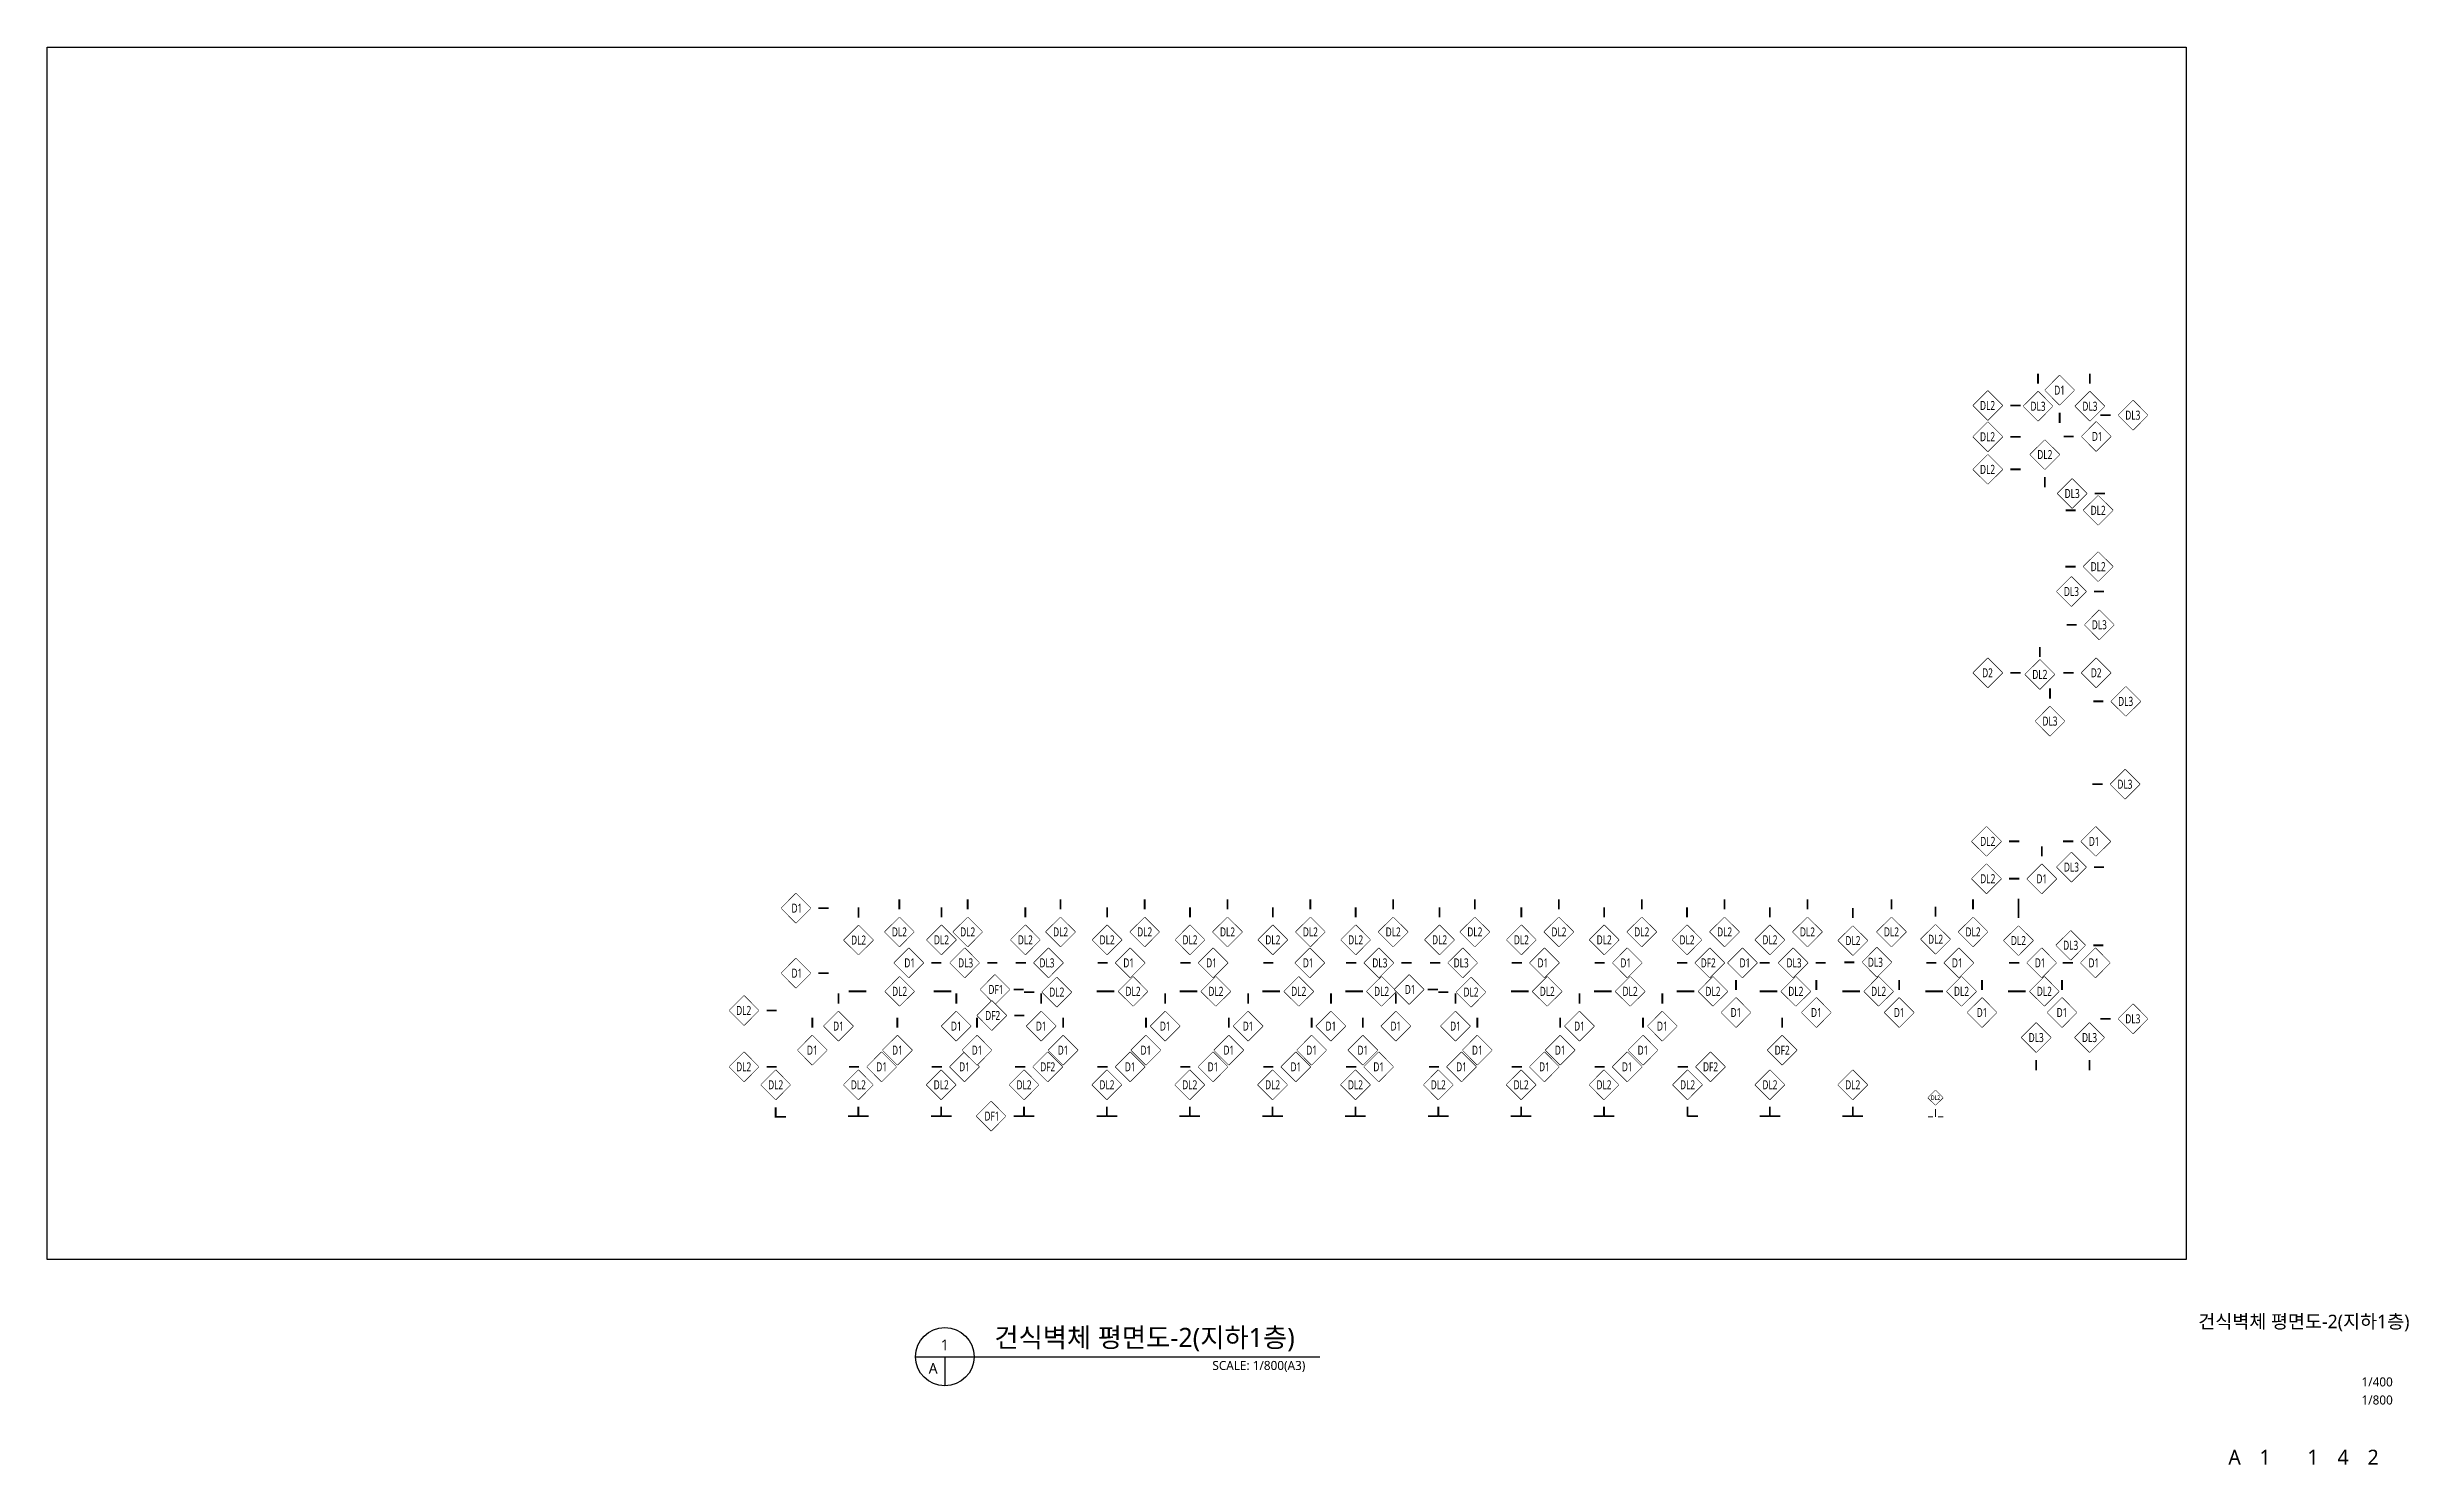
# Model space of a CAD drawing. Header units: millimetres. Extents: x 8000 to 321558, y 7472 to 1578084.
# Drawn here: x 8000 to 321558, y 1159472 to 1347684 of the extents above; entities that cross this region are included whole.
import ezdxf
from ezdxf.enums import TextEntityAlignment as Align

# ---------------------------------------------------------------- set-up
doc = ezdxf.new("R2010")
doc.units = ezdxf.units.MM
doc.header["$LTSCALE"] = 1000
doc.header["$MEASUREMENT"] = 0
doc.layers.get('Defpoints').update_dxf_attribs({"color": 161, "linetype": 'CONTINUOUS'})
doc.layers.add('A-WAL-TAG', color=7, linetype='CONTINUOUS', lineweight=0)
for name, color, linetype in [('SYM', 7, 'CONTINUOUS'), ('TEXT', 3, 'CONTINUOUS'), ('TEXT-TITLE', 6, 'CONTINUOUS'), ('TEXT-기입', 6, 'CONTINUOUS')]:
    doc.layers.add(name, color=color, linetype=linetype)
doc.styles.add('kcc건식벽체부호', font='malgun_0.ttf')
doc.styles.add('나눔바른고딕', font='NanumBarunGothic.ttf')

msp = doc.modelspace()

# ---------------------------------------------------------------- texts
at = {"layer": 'TEXT', "style": '나눔바른고딕'}
for s, p in [('1', (127182, 1175376)), ('A', (125630, 1172273))]:
    msp.add_text(s, height=1440, dxfattribs=at).set_placement(p, align=Align.MIDDLE)
msp.add_text('건식벽체 평면도-2(지하1층)', height=2560, dxfattribs=at).set_placement((133759, 1175087))
msp.add_text('SCALE: 1/800(A3)', height=1200, dxfattribs=at).set_placement((175050, 1173255), align=Align.TOP_RIGHT)
at = {"layer": 'TEXT-TITLE', "style": '나눔바른고딕'}
msp.add_text('건식벽체 평면도-2(지하1층)', height=1800, dxfattribs=at).set_placement((307631, 1177596), align=Align.CENTER)
at = {"layer": 'TEXT-기입', "style": '나눔바른고딕'}
for s, p in [('1/400', (315281, 1169512)), ('1/800', (315281, 1167112))]:
    msp.add_text(s, height=1200, dxfattribs=at).set_placement(p, align=Align.BOTTOM_LEFT)
for s, p in [('A', (298431, 1160472)), ('1', (302481, 1160472)), ('1', (308831, 1160472)), ('4', (312831, 1160472)), ('2', (316831, 1160472))]:
    msp.add_text(s, height=2000, dxfattribs=at).set_placement(p, align=Align.MIDDLE_CENTER)

# ---------------------------------------------------------------- blocks, each defined once
blk = doc.blocks.new('케이씨씨부호')
at = {"layer": 'A-WAL-TAG'}
blk.add_lwpolyline([(9958, 15966), (10605, 16612), (11251, 15966), (10605, 15319), (9958, 15966)], dxfattribs=at)
blk.add_wipeout([(10605, 16612), (9958, 15966), (10605, 15319), (11251, 15966)]).dxf.layer = 'A-WAL-TAG'
at = {"layer": 'A-WAL-TAG', "color": 2, "style": 'kcc건식벽체부호', "width": 0.7}
blk.add_attdef('벽체종류', text='', height=400, dxfattribs=at).set_placement((10605, 15966), align=Align.MIDDLE_CENTER)

# ---------------------------------------------------------------- linework, layer by layer
at = {"layer": 'A-WAL-TAG'}
for points in [[(272332, 1301954, 0, 0, 0), (272332, 1303004, 240, 240, 0), (272332, 1304354, 240, 240, 0)], [(279220, 1301954, 0, 0, 0), (279220, 1303004, 240, 240, 0), (279220, 1304354, 240, 240, 0)], [(283005, 1298829, 0, 0, 0), (281955, 1298829, 240, 240, 0), (280605, 1298829, 240, 240, 0)], [(267605, 1295966, 0, 0, 0), (268655, 1295966, 240, 240, 0), (270005, 1295966, 240, 240, 0)], [(267605, 1291635, 0, 0, 0), (268655, 1291635, 240, 240, 0), (270005, 1291635, 240, 240, 0)], [(273233, 1291653, 0, 0, 0), (273233, 1290603, 240, 240, 0), (273233, 1289253, 240, 240, 0)], [(278805, 1288428, 0, 0, 0), (279855, 1288428, 240, 240, 0), (281205, 1288428, 240, 240, 0)], [(278705, 1275417, 0, 0, 0), (279755, 1275417, 240, 240, 0), (281105, 1275417, 240, 240, 0)], [(278530, 1271004, 0, 0, 0), (277480, 1271004, 240, 240, 0), (276130, 1271004, 240, 240, 0)], [(272574, 1266348, 0, 0, 0), (272574, 1266704, 240, 240, 0), (272574, 1268054, 240, 240, 0)], [(267605, 1264621, 0, 0, 0), (268655, 1264621, 240, 240, 0), (270005, 1264621, 240, 240, 0)], [(278112, 1264621, 0, 0, 0), (277062, 1264621, 240, 240, 0), (275712, 1264621, 240, 240, 0)], [(273917, 1260149, 0, 0, 0), (273917, 1261199, 240, 240, 0), (273917, 1262549, 240, 240, 0)], [(282055, 1260829, 0, 0, 0), (281005, 1260829, 240, 240, 0), (279655, 1260829, 240, 240, 0)], [(281955, 1249829, 0, 0, 0), (280905, 1249829, 240, 240, 0), (279555, 1249829, 240, 240, 0)], [(267430, 1242243, 0, 0, 0), (268480, 1242243, 240, 240, 0), (269830, 1242243, 240, 240, 0)], [(272830, 1239204, 0, 0, 0), (272830, 1240254, 240, 240, 0), (272830, 1241604, 240, 240, 0)], [(278705, 1238829, 0, 0, 0), (279755, 1238829, 240, 240, 0), (281105, 1238829, 240, 240, 0)], [(267430, 1237282, 0, 0, 0), (268480, 1237282, 240, 240, 0), (269830, 1237282, 240, 240, 0)], [(109355, 1233377, 0, 0, 0), (110405, 1233377, 240, 240, 0), (111755, 1233377, 240, 240, 0)], [(115730, 1231079, 0, 0, 0), (115730, 1232129, 240, 240, 0), (115730, 1233479, 240, 240, 0)], [(121145, 1232154, 0, 0, 0), (121145, 1233204, 240, 240, 0), (121145, 1234554, 240, 240, 0)], [(130215, 1232154, 0, 0, 0), (130215, 1233204, 240, 240, 0), (130215, 1234554, 240, 240, 0)], [(137870, 1231104, 0, 0, 0), (137870, 1232154, 240, 240, 0), (137870, 1233504, 240, 240, 0)], [(142551, 1232154, 0, 0, 0), (142551, 1233204, 240, 240, 0), (142551, 1234554, 240, 240, 0)], [(148730, 1231104, 0, 0, 0), (148730, 1232154, 240, 240, 0), (148730, 1233504, 240, 240, 0)], [(153715, 1232154, 0, 0, 0), (153715, 1233204, 240, 240, 0), (153715, 1234554, 240, 240, 0)], [(159730, 1231104, 0, 0, 0), (159730, 1232154, 240, 240, 0), (159730, 1233504, 240, 240, 0)], [(164715, 1232154, 0, 0, 0), (164715, 1233204, 240, 240, 0), (164715, 1234554, 240, 240, 0)], [(170730, 1231104, 0, 0, 0), (170730, 1232154, 240, 240, 0), (170730, 1233504, 240, 240, 0)], [(175715, 1232154, 0, 0, 0), (175715, 1233204, 240, 240, 0), (175715, 1234554, 240, 240, 0)], [(181730, 1231104, 0, 0, 0), (181730, 1232154, 240, 240, 0), (181730, 1233504, 240, 240, 0)], [(186715, 1232154, 0, 0, 0), (186715, 1233204, 240, 240, 0), (186715, 1234554, 240, 240, 0)], [(192870, 1231104, 0, 0, 0), (192870, 1232154, 240, 240, 0), (192870, 1233504, 240, 240, 0)], [(197551, 1232154, 0, 0, 0), (197551, 1233204, 240, 240, 0), (197551, 1234554, 240, 240, 0)], [(203730, 1231104, 0, 0, 0), (203730, 1232154, 240, 240, 0), (203730, 1233504, 240, 240, 0)], [(208715, 1232154, 0, 0, 0), (208715, 1233204, 240, 240, 0), (208715, 1234554, 240, 240, 0)], [(214730, 1231104, 0, 0, 0), (214730, 1232154, 240, 240, 0), (214730, 1233504, 240, 240, 0)], [(219715, 1232154, 0, 0, 0), (219715, 1233204, 240, 240, 0), (219715, 1234554, 240, 240, 0)], [(225730, 1231104, 0, 0, 0), (225730, 1232154, 240, 240, 0), (225730, 1233504, 240, 240, 0)], [(230715, 1232154, 0, 0, 0), (230715, 1233204, 240, 240, 0), (230715, 1234554, 240, 240, 0)], [(236730, 1231104, 0, 0, 0), (236730, 1232154, 240, 240, 0), (236730, 1233504, 240, 240, 0)], [(241715, 1232154, 0, 0, 0), (241715, 1233204, 240, 240, 0), (241715, 1234554, 240, 240, 0)], [(247755, 1231004, 0, 0, 0), (247755, 1232054, 240, 240, 0), (247755, 1233404, 240, 240, 0)], [(252868, 1232154, 0, 0, 0), (252868, 1233204, 240, 240, 0), (252868, 1234554, 240, 240, 0)], [(258730, 1231179, 0, 0, 0), (258730, 1232229, 240, 240, 0), (258730, 1233579, 240, 240, 0)], [(263703, 1232154, 0, 0, 0), (263703, 1233204, 240, 240, 0), (263703, 1234554, 240, 240, 0)], [(269730, 1231004, 0, 0, 0), (269730, 1232054, 240, 240, 0), (269730, 1233404, 240, 240, 0)], [(131755, 1226107, 0, 0, 0), (132805, 1226107, 240, 240, 0), (134155, 1226107, 240, 240, 0)], [(186755, 1226107, 0, 0, 0), (187805, 1226107, 240, 240, 0), (189155, 1226107, 240, 240, 0)], [(226805, 1226107, 0, 0, 0), (225755, 1226107, 240, 240, 0), (224405, 1226107, 240, 240, 0)], [(109355, 1224741, 0, 0, 0), (110405, 1224741, 240, 240, 0), (111755, 1224741, 240, 240, 0)], [(102455, 1219795, 0, 0, 0), (103505, 1219795, 240, 240, 0), (104855, 1219795, 240, 240, 0)], [(113053, 1219654, 0, 0, 0), (113053, 1220704, 240, 240, 0), (113053, 1222054, 240, 240, 0)], [(116805, 1222329, 0, 0, 0), (115755, 1222329, 240, 240, 0), (114405, 1222329, 240, 240, 0)], [(119241, 1222329, 0, 0, 0), (116755, 1222329, 240, 240, 0), (115405, 1222329, 240, 240, 0)], [(125655, 1222329, 0, 0, 0), (126705, 1222329, 240, 240, 0), (128055, 1222329, 240, 240, 0)], [(128700, 1219654, 0, 0, 0), (128700, 1220704, 240, 240, 0), (128700, 1222054, 240, 240, 0)], [(140105, 1222229, 0, 0, 0), (139055, 1222229, 240, 240, 0), (137705, 1222229, 240, 240, 0)], [(139979, 1219654, 0, 0, 0), (139979, 1220704, 240, 240, 0), (139979, 1222054, 240, 240, 0)], [(149755, 1222329, 0, 0, 0), (148705, 1222329, 240, 240, 0), (147355, 1222329, 240, 240, 0)], [(150232, 1222329, 0, 0, 0), (149705, 1222329, 240, 240, 0), (148355, 1222329, 240, 240, 0)], [(156446, 1219654, 0, 0, 0), (156446, 1220704, 240, 240, 0), (156446, 1222054, 240, 240, 0)], [(160755, 1222329, 0, 0, 0), (159705, 1222329, 240, 240, 0), (158355, 1222329, 240, 240, 0)], [(161232, 1222329, 0, 0, 0), (160705, 1222329, 240, 240, 0), (159355, 1222329, 240, 240, 0)], [(167446, 1219654, 0, 0, 0), (167446, 1220704, 240, 240, 0), (167446, 1222054, 240, 240, 0)], [(171755, 1222329, 0, 0, 0), (170705, 1222329, 240, 240, 0), (169355, 1222329, 240, 240, 0)], [(172232, 1222329, 0, 0, 0), (171705, 1222329, 240, 240, 0), (170355, 1222329, 240, 240, 0)], [(178446, 1219654, 0, 0, 0), (178446, 1220704, 240, 240, 0), (178446, 1222054, 240, 240, 0)], [(182755, 1222329, 0, 0, 0), (181705, 1222329, 240, 240, 0), (180355, 1222329, 240, 240, 0)], [(183232, 1222329, 0, 0, 0), (182705, 1222329, 240, 240, 0), (181355, 1222329, 240, 240, 0)], [(195105, 1222229, 0, 0, 0), (194055, 1222229, 240, 240, 0), (192705, 1222229, 240, 240, 0)], [(194979, 1219654, 0, 0, 0), (194979, 1220704, 240, 240, 0), (194979, 1222054, 240, 240, 0)], [(204755, 1222329, 0, 0, 0), (203705, 1222329, 240, 240, 0), (202355, 1222329, 240, 240, 0)], [(205232, 1222329, 0, 0, 0), (204705, 1222329, 240, 240, 0), (203355, 1222329, 240, 240, 0)], [(211446, 1219654, 0, 0, 0), (211446, 1220704, 240, 240, 0), (211446, 1222054, 240, 240, 0)], [(215755, 1222329, 0, 0, 0), (214705, 1222329, 240, 240, 0), (213355, 1222329, 240, 240, 0)], [(216232, 1222329, 0, 0, 0), (215705, 1222329, 240, 240, 0), (214355, 1222329, 240, 240, 0)], [(222446, 1219654, 0, 0, 0), (222446, 1220704, 240, 240, 0), (222446, 1222054, 240, 240, 0)], [(226755, 1222329, 0, 0, 0), (225705, 1222329, 240, 240, 0), (224355, 1222329, 240, 240, 0)], [(227232, 1222329, 0, 0, 0), (226705, 1222329, 240, 240, 0), (225355, 1222329, 240, 240, 0)], [(238232, 1222329, 0, 0, 0), (237705, 1222329, 240, 240, 0), (236355, 1222329, 240, 240, 0)], [(249232, 1222329, 0, 0, 0), (248705, 1222329, 240, 240, 0), (247355, 1222329, 240, 240, 0)], [(260232, 1222329, 0, 0, 0), (259705, 1222329, 240, 240, 0), (258355, 1222329, 240, 240, 0)], [(271232, 1222329, 0, 0, 0), (270705, 1222329, 240, 240, 0), (269355, 1222329, 240, 240, 0)], [(164883, 1216454, 0, 0, 0), (164883, 1217504, 240, 240, 0), (164883, 1218854, 240, 240, 0)], [(175883, 1216454, 0, 0, 0), (175883, 1217504, 240, 240, 0), (175883, 1218854, 240, 240, 0)], [(197883, 1216454, 0, 0, 0), (197883, 1217504, 240, 240, 0), (197883, 1218854, 240, 240, 0)], [(208883, 1216454, 0, 0, 0), (208883, 1217504, 240, 240, 0), (208883, 1218854, 240, 240, 0)], [(219883, 1216454, 0, 0, 0), (219883, 1217504, 240, 240, 0), (219883, 1218854, 240, 240, 0)], [(238359, 1216454, 0, 0, 0), (238359, 1217504, 240, 240, 0), (238359, 1218854, 240, 240, 0)], [(272090, 1214254, 0, 0, 0), (272090, 1213204, 240, 240, 0), (272090, 1211854, 240, 240, 0)], [(279170, 1214254, 0, 0, 0), (279170, 1213204, 240, 240, 0), (279170, 1211854, 240, 240, 0)], [(116849, 1212307, 0, 0, 0), (115799, 1212307, 240, 240, 0), (114449, 1212307, 240, 240, 0)], [(127849, 1212307, 0, 0, 0), (126799, 1212307, 240, 240, 0), (125449, 1212307, 240, 240, 0)], [(138905, 1212307, 0, 0, 0), (137855, 1212307, 240, 240, 0), (136505, 1212307, 240, 240, 0)], [(149849, 1212307, 0, 0, 0), (148799, 1212307, 240, 240, 0), (147449, 1212307, 240, 240, 0)], [(160849, 1212307, 0, 0, 0), (159799, 1212307, 240, 240, 0), (158449, 1212307, 240, 240, 0)], [(171849, 1212307, 0, 0, 0), (170799, 1212307, 240, 240, 0), (169449, 1212307, 240, 240, 0)], [(182849, 1212307, 0, 0, 0), (181799, 1212307, 240, 240, 0), (180449, 1212307, 240, 240, 0)], [(193849, 1212307, 0, 0, 0), (192799, 1212307, 240, 240, 0), (191449, 1212307, 240, 240, 0)], [(204849, 1212307, 0, 0, 0), (203799, 1212307, 240, 240, 0), (202449, 1212307, 240, 240, 0)], [(215849, 1212307, 0, 0, 0), (214799, 1212307, 240, 240, 0), (213449, 1212307, 240, 240, 0)], [(226905, 1212307, 0, 0, 0), (225855, 1212307, 240, 240, 0), (224505, 1212307, 240, 240, 0)], [(104724, 1207979, 0, 0, 0), (104724, 1206929, 240, 240, 0), (104724, 1205579, 240, 240, 0)], [(115699, 1207979, 0, 0, 0), (115699, 1207029, 240, 240, 0), (115699, 1205679, 240, 240, 0)], [(126699, 1207979, 0, 0, 0), (126699, 1207029, 240, 240, 0), (126699, 1205679, 240, 240, 0)], [(137699, 1207979, 0, 0, 0), (137699, 1207029, 240, 240, 0), (137699, 1205679, 240, 240, 0)], [(148699, 1207979, 0, 0, 0), (148699, 1207029, 240, 240, 0), (148699, 1205679, 240, 240, 0)], [(159699, 1207979, 0, 0, 0), (159699, 1207029, 240, 240, 0), (159699, 1205679, 240, 240, 0)], [(170699, 1207979, 0, 0, 0), (170699, 1207029, 240, 240, 0), (170699, 1205679, 240, 240, 0)], [(181699, 1207979, 0, 0, 0), (181699, 1207029, 240, 240, 0), (181699, 1205679, 240, 240, 0)], [(192699, 1207979, 0, 0, 0), (192699, 1207029, 240, 240, 0), (192699, 1205679, 240, 240, 0)], [(203699, 1207979, 0, 0, 0), (203699, 1207029, 240, 240, 0), (203699, 1205679, 240, 240, 0)], [(214699, 1207979, 0, 0, 0), (214699, 1207029, 240, 240, 0), (214699, 1205679, 240, 240, 0)], [(225799, 1207979, 0, 0, 0), (225799, 1207029, 240, 240, 0), (225799, 1205679, 240, 240, 0)], [(236730, 1207979, 0, 0, 0), (236730, 1207029, 240, 240, 0), (236730, 1205679, 240, 240, 0)], [(247730, 1207979, 0, 0, 0), (247730, 1207029, 240, 240, 0), (247730, 1205679, 240, 240, 0)], [(258730, 1207241, 0, 0, 0), (258730, 1206716, 120, 120, 0), (258730, 1206041, 120, 120, 0)], [(104743, 1205666, 0, 0, 0), (104743, 1205666, 240, 240, 0), (106093, 1205666, 240, 240, 0)], [(115680, 1205766, 0, 0, 0), (115680, 1205766, 240, 240, 0), (114330, 1205766, 240, 240, 0)], [(115717, 1205766, 0, 0, 0), (115717, 1205766, 240, 240, 0), (117067, 1205766, 240, 240, 0)], [(126680, 1205766, 0, 0, 0), (126680, 1205766, 240, 240, 0), (125330, 1205766, 240, 240, 0)], [(126717, 1205766, 0, 0, 0), (126717, 1205766, 240, 240, 0), (128067, 1205766, 240, 240, 0)], [(135257, 1205766, 0, 0, 0), (136307, 1205766, 240, 240, 0), (137657, 1205766, 240, 240, 0)], [(137717, 1205766, 0, 0, 0), (137717, 1205766, 240, 240, 0), (139067, 1205766, 240, 240, 0)], [(148680, 1205766, 0, 0, 0), (148680, 1205766, 240, 240, 0), (147330, 1205766, 240, 240, 0)], [(148717, 1205766, 0, 0, 0), (148717, 1205766, 240, 240, 0), (150067, 1205766, 240, 240, 0)], [(159680, 1205766, 0, 0, 0), (159680, 1205766, 240, 240, 0), (158330, 1205766, 240, 240, 0)], [(159717, 1205766, 0, 0, 0), (159717, 1205766, 240, 240, 0), (161067, 1205766, 240, 240, 0)], [(170680, 1205766, 0, 0, 0), (170680, 1205766, 240, 240, 0), (169330, 1205766, 240, 240, 0)], [(170717, 1205766, 0, 0, 0), (170717, 1205766, 240, 240, 0), (172067, 1205766, 240, 240, 0)], [(181680, 1205766, 0, 0, 0), (181680, 1205766, 240, 240, 0), (180330, 1205766, 240, 240, 0)], [(181717, 1205766, 0, 0, 0), (181717, 1205766, 240, 240, 0), (183067, 1205766, 240, 240, 0)], [(192680, 1205766, 0, 0, 0), (192680, 1205766, 240, 240, 0), (191330, 1205766, 240, 240, 0)], [(192717, 1205766, 0, 0, 0), (192717, 1205766, 240, 240, 0), (194067, 1205766, 240, 240, 0)], [(203680, 1205766, 0, 0, 0), (203680, 1205766, 240, 240, 0), (202330, 1205766, 240, 240, 0)], [(203717, 1205766, 0, 0, 0), (203717, 1205766, 240, 240, 0), (205067, 1205766, 240, 240, 0)], [(214680, 1205766, 0, 0, 0), (214680, 1205766, 240, 240, 0), (213330, 1205766, 240, 240, 0)], [(214717, 1205766, 0, 0, 0), (214717, 1205766, 240, 240, 0), (216067, 1205766, 240, 240, 0)], [(225817, 1205766, 0, 0, 0), (225817, 1205766, 240, 240, 0), (227167, 1205766, 240, 240, 0)], [(236712, 1205766, 0, 0, 0), (236712, 1205766, 240, 240, 0), (235362, 1205766, 240, 240, 0)], [(236749, 1205766, 0, 0, 0), (236749, 1205766, 240, 240, 0), (238099, 1205766, 240, 240, 0)], [(247712, 1205766, 0, 0, 0), (247712, 1205766, 240, 240, 0), (246362, 1205766, 240, 240, 0)], [(247749, 1205766, 0, 0, 0), (247749, 1205766, 240, 240, 0), (249099, 1205766, 240, 240, 0)]]:
    msp.add_lwpolyline(points, format="xyseb", dxfattribs=at)
at = {"layer": 'SYM'}
for p, q in [((123303, 1173824), (176984, 1173824)), ((127182, 1173824), (127182, 1169946))]:
    msp.add_line(p, q, dxfattribs=at)
msp.add_circle((127182, 1173824), 3879, dxfattribs=at)

msp.set_redraw_order([(e.dxf.handle, doc.entitydb.next_handle()) for e in msp.query("TEXT MTEXT ATTDEF DIMENSION ARC_DIMENSION")])  # texts and dimensions are drawn at this point

# ---------------------------------------------------------------- next in the draw order: block references
at = {"layer": 'A-WAL-TAG'}
for p, xscale, yscale, zscale, values in [((240518, 1252118), 3, 3, 3, {'벽체종류': 'DL3'}), ((247406, 1252118), 3, 3, 3, {'벽체종류': 'DL3'}), ((245052, 1240532), 3, 3, 3, {'벽체종류': 'DL3'}), ((244952, 1227521), 3, 3, 3, {'벽체종류': 'DL3'}), ((240760, 1216512), 3, 3, 3, {'벽체종류': 'DL2'}), ((244952, 1190932), 3, 3, 3, {'벽체종류': 'DL3'}), ((89331, 1182318), 3, 3, 3, {'벽체종류': 'DL2'}), ((98401, 1182318), 3, 3, 3, {'벽체종류': 'DL2'}), ((110737, 1182318), 3, 3, 3, {'벽체종류': 'DL2'}), ((121901, 1182318), 3, 3, 3, {'벽체종류': 'DL2'}), ((221054, 1182318), 3, 3, 3, {'벽체종류': 'DL2'}), ((231889, 1182318), 3, 3, 3, {'벽체종류': 'DL2'}), ((237916, 1181168), 3, 3, 3, {'벽체종류': 'DL2'}), ((89366, 1174432), 3, 3, 3, {'벽체종류': 'DL2'}), ((81239, 1169818), 3, 3, 3, {'벽체종류': 'D1'}), ((96886, 1169818), 3, 3, 3, {'벽체종류': 'D1'}), ((108165, 1169818), 3, 3, 3, {'벽체종류': 'D1'}), ((124632, 1169818), 3, 3, 3, {'벽체종류': 'D1'}), ((240276, 1168297), 3, 3, 3, {'벽체종류': 'DL3'}), ((247356, 1168297), 3, 3, 3, {'벽체종류': 'DL3'}), ((86975, 1164410), 3, 3, 3, {'벽체종류': 'D1'}), ((197031, 1164410), 3, 3, 3, {'벽체종류': 'DF2'}), ((206545, 1166618), 3, 3, 3, {'벽체종류': 'DF2'}), ((72910, 1162022), 3, 3, 3, {'벽체종류': 'DL2'}), ((242823, 1184263), 1.5, 1.5, 1.5, {'벽체종류': 'DL2'})]:
    msp.add_blockref('케이씨씨부호', p, dxfattribs=dict(at, xscale=xscale, yscale=yscale, zscale=zscale)).add_auto_attribs(values)
ref = msp.add_blockref('케이씨씨부호', (316759, 1250932), dxfattribs=dict(at, xscale=-3, yscale=3, zscale=3))
ref.add_attrib('벽체종류', 'DL3', dxfattribs={"color": 2, "height": 1200, "style": 'kcc건식벽체부호', "width": 0.7}).set_placement((284918, 1298829), align=Align.MIDDLE_CENTER)
ref = msp.add_blockref('케이씨씨부호', (297480, 1216725), dxfattribs=dict(at, xscale=-3, yscale=3, zscale=3))
ref.add_attrib('벽체종류', 'D2', dxfattribs={"color": 2, "height": 1200, "style": 'kcc건식벽체부호', "width": 0.7}).set_placement((265629, 1264621), align=Align.MIDDLE_CENTER)
ref = msp.add_blockref('케이씨씨부호', (315809, 1212932), dxfattribs=dict(at, xscale=-3, yscale=3, zscale=3))
ref.add_attrib('벽체종류', 'DL3', dxfattribs={"color": 2, "height": 1200, "style": 'kcc건식벽체부호', "width": 0.7}).set_placement((283968, 1260829), align=Align.MIDDLE_CENTER)
ref = msp.add_blockref('케이씨씨부호', (242103, 1306106), dxfattribs=dict(at, xscale=-3, yscale=3, zscale=3, rotation=180))
ref.add_attrib('벽체종류', 'DL3', dxfattribs={"color": 2, "height": 1200, "style": 'kcc건식벽체부호', "width": 0.7}).set_placement((273917, 1258210), align=Align.MIDDLE_CENTER)
ref = msp.add_blockref('케이씨씨부호', (315709, 1201932), dxfattribs=dict(at, xscale=-3, yscale=3, zscale=3))
ref.add_attrib('벽체종류', 'DL3', dxfattribs={"color": 2, "height": 1200, "style": 'kcc건식벽체부호', "width": 0.7}).set_placement((283868, 1249829), align=Align.MIDDLE_CENTER)
ref = msp.add_blockref('케이씨씨부호', (297305, 1189386), dxfattribs=dict(at, xscale=-3, yscale=3, zscale=3))
ref.add_attrib('벽체종류', 'DL2', dxfattribs={"color": 2, "height": 1200, "style": 'kcc건식벽체부호', "width": 0.7}).set_placement((265659, 1237282), align=Align.MIDDLE_CENTER)
ref = msp.add_blockref('케이씨씨부호', (139230, 1176845), dxfattribs=dict(at, xscale=-3, yscale=3, zscale=3))
ref.add_attrib('벽체종류', 'D1', dxfattribs={"color": 2, "height": 1200, "style": 'kcc건식벽체부호', "width": 0.7}).set_placement((107541, 1224741), align=Align.MIDDLE_CENTER)
ref = msp.add_blockref('케이씨씨부호', (216630, 1178211), dxfattribs=dict(at, xscale=-3, yscale=3, zscale=3))
ref.add_attrib('벽체종류', 'DL3', dxfattribs={"color": 2, "height": 1200, "style": 'kcc건식벽체부호', "width": 0.7}).set_placement((184941, 1226107), align=Align.MIDDLE_CENTER)
ref = msp.add_blockref('케이씨씨부호', (132330, 1171898), dxfattribs=dict(at, xscale=-3, yscale=3, zscale=3))
ref.add_attrib('벽체종류', 'DL2', dxfattribs={"color": 2, "height": 1200, "style": 'kcc건식벽체부호', "width": 0.7}).set_placement((100479, 1219795), align=Align.MIDDLE_CENTER)
ref = msp.add_blockref('케이씨씨부호', (165131, 1157870), dxfattribs=dict(at, xscale=-3, yscale=3, zscale=3))
ref.add_attrib('벽체종류', 'DF1', dxfattribs={"color": 2, "height": 1200, "style": 'kcc건식벽체부호', "width": 0.7}).set_placement((133442, 1205766), align=Align.MIDDLE_CENTER)

# ---------------------------------------------------------------- next in the draw order: linework, layer by layer
at = {"layer": 'A-WAL-TAG', "ltscale": 10000}
msp.add_line((258730, 1206041), (258730, 1205679), dxfattribs=at)
at = {"layer": 'A-WAL-TAG'}
for points in [[(267605, 1300113, 0, 0, 0), (268655, 1300113, 240, 240, 0), (270005, 1300113, 240, 240, 0)], [(275198, 1300204, 0, 0, 0), (275198, 1299154, 240, 240, 0), (275198, 1297804, 240, 240, 0)], [(278380, 1286194, 0, 0, 0), (277330, 1286194, 240, 240, 0), (275980, 1286194, 240, 240, 0)], [(278378, 1278716, 0, 0, 0), (277328, 1278716, 240, 240, 0), (275978, 1278716, 240, 240, 0)], [(278055, 1242243, 0, 0, 0), (277005, 1242243, 240, 240, 0), (275655, 1242243, 240, 240, 0)], [(126730, 1231104, 0, 0, 0), (126730, 1232154, 240, 240, 0), (126730, 1233504, 240, 240, 0)], [(269730, 1232254, 0, 0, 0), (269730, 1233304, 240, 240, 0), (269730, 1234654, 240, 240, 0)], [(270880, 1226107, 0, 0, 0), (269830, 1226107, 240, 240, 0), (268480, 1226107, 240, 240, 0)], [(123120, 1222329, 0, 0, 0), (125705, 1222329, 240, 240, 0), (127055, 1222329, 240, 240, 0)], [(109583, 1216454, 0, 0, 0), (109583, 1217504, 240, 240, 0), (109583, 1218854, 240, 240, 0)], [(120883, 1216454, 0, 0, 0), (120883, 1217504, 240, 240, 0), (120883, 1218854, 240, 240, 0)], [(153883, 1216454, 0, 0, 0), (153883, 1217504, 240, 240, 0), (153883, 1218854, 240, 240, 0)], [(283005, 1218681, 0, 0, 0), (281955, 1218681, 240, 240, 0), (280605, 1218681, 240, 240, 0)], [(102455, 1212307, 0, 0, 0), (103505, 1212307, 240, 240, 0), (104855, 1212307, 240, 240, 0)], [(258918, 1205679, 0, 0, 0), (258393, 1205679, 120, 120, 0), (257718, 1205679, 120, 120, 0)], [(258543, 1205679, 0, 0, 0), (259068, 1205679, 120, 120, 0), (259743, 1205679, 120, 120, 0)]]:
    msp.add_lwpolyline(points, format="xyseb", dxfattribs=at)

# ---------------------------------------------------------------- next in the draw order: block references
at = {"layer": 'A-WAL-TAG', "xscale": 3, "yscale": 3, "zscale": 3}
for p, values in [((241419, 1245696), {'벽체종류': 'DL2'}), ((248656, 1223107), {'벽체종류': 'DL3'}), ((248238, 1216725), {'벽체종류': 'D2'}), ((83916, 1181243), {'벽체종류': 'DL2'}), ((106056, 1181268), {'벽체종류': 'DL2'}), ((116916, 1181268), {'벽체종류': 'DL2'}), ((215941, 1181168), {'벽체종류': 'DL2'}), ((226916, 1181343), {'벽체종류': 'DL2'}), ((110231, 1174332), {'벽체종류': 'DL2'}), ((109031, 1164410), {'벽체종류': 'DF2'})]:
    msp.add_blockref('케이씨씨부호', p, dxfattribs=at).add_auto_attribs(values)
at = {"layer": 'A-WAL-TAG'}
ref = msp.add_blockref('케이씨씨부호', (297305, 1194347), dxfattribs=dict(at, xscale=-3, yscale=3, zscale=3))
ref.add_attrib('벽체종류', 'DL2', dxfattribs={"color": 2, "height": 1200, "style": 'kcc건식벽체부호', "width": 0.7}).set_placement((265659, 1242243), align=Align.MIDDLE_CENTER)

# ---------------------------------------------------------------- next in the draw order: linework, layer by layer
for points in [[(278130, 1296011, 0, 0, 0), (277080, 1296011, 240, 240, 0), (275730, 1296011, 240, 240, 0)], [(139005, 1226107, 0, 0, 0), (137955, 1226107, 240, 240, 0), (136605, 1226107, 240, 240, 0)], [(149857, 1226107, 0, 0, 0), (148807, 1226107, 240, 240, 0), (147457, 1226107, 240, 240, 0)], [(241755, 1226107, 0, 0, 0), (242805, 1226107, 240, 240, 0), (244155, 1226107, 240, 240, 0)], [(249005, 1226190, 0, 0, 0), (247955, 1226190, 240, 240, 0), (246605, 1226190, 240, 240, 0)], [(259880, 1226107, 0, 0, 0), (258830, 1226107, 240, 240, 0), (257480, 1226107, 240, 240, 0)], [(142883, 1216454, 0, 0, 0), (142883, 1217504, 240, 240, 0), (142883, 1218854, 240, 240, 0)]]:
    msp.add_lwpolyline(points, format="xyseb", dxfattribs=at)

# ---------------------------------------------------------------- next in the draw order: block references
ref = msp.add_blockref('케이씨씨부호', (297480, 1252217), dxfattribs=dict(at, xscale=-3, yscale=3, zscale=3))
ref.add_attrib('벽체종류', 'DL2', dxfattribs={"color": 2, "height": 1200, "style": 'kcc건식벽체부호', "width": 0.7}).set_placement((265629, 1300113), align=Align.MIDDLE_CENTER)
at = {"layer": 'A-WAL-TAG', "xscale": 3, "yscale": 3, "zscale": 3}
for p, values in [((243384, 1254247), {'벽체종류': 'D1'}), ((248506, 1238298), {'벽체종류': 'DL2'}), ((248504, 1230819), {'벽체종류': 'DL2'}), ((241016, 1189368), {'벽체종류': 'D1'}), ((94916, 1181268), {'벽체종류': 'DL2'}), ((77769, 1166618), {'벽체종류': 'D1'}), ((89069, 1166618), {'벽체종류': 'D1'})]:
    msp.add_blockref('케이씨씨부호', p, dxfattribs=at).add_auto_attribs(values)
at = {"layer": 'A-WAL-TAG'}
ref = msp.add_blockref('케이씨씨부호', (248181, 1194347), dxfattribs=dict(at, xscale=3, yscale=3, zscale=3))
ref.add_attrib('벽체종류', 'D1', dxfattribs={"color": 2, "height": 1200, "style": 'kcc건식벽체부호', "width": 0.7}).set_placement((279790, 1242243), align=Align.MIDDLE_CENTER)
ref = msp.add_blockref('케이씨씨부호', (241006, 1178211), dxfattribs=dict(at, xscale=3, yscale=3, zscale=3))
ref.add_attrib('벽체종류', 'D1', dxfattribs={"color": 2, "height": 1200, "style": 'kcc건식벽체부호', "width": 0.7}).set_placement((272615, 1226107), align=Align.MIDDLE_CENTER)
ref = msp.add_blockref('케이씨씨부호', (316759, 1170785), dxfattribs=dict(at, xscale=-3, yscale=3, zscale=3))
ref.add_attrib('벽체종류', 'DL3', dxfattribs={"color": 2, "height": 1200, "style": 'kcc건식벽체부호', "width": 0.7}).set_placement((284918, 1218681), align=Align.MIDDLE_CENTER)
ref = msp.add_blockref('케이씨씨부호', (132330, 1164410), dxfattribs=dict(at, xscale=-3, yscale=3, zscale=3))
ref.add_attrib('벽체종류', 'DL2', dxfattribs={"color": 2, "height": 1200, "style": 'kcc건식벽체부호', "width": 0.7}).set_placement((100479, 1212307), align=Align.MIDDLE_CENTER)

# ---------------------------------------------------------------- next in the draw order: linework, layer by layer
for points in [[(124330, 1226107, 0, 0, 0), (125380, 1226107, 240, 240, 0), (126730, 1226107, 240, 240, 0)], [(278005, 1226107, 0, 0, 0), (276955, 1226107, 240, 240, 0), (275605, 1226107, 240, 240, 0)], [(275518, 1221454, 0, 0, 0), (275518, 1222504, 240, 240, 0), (275518, 1223854, 240, 240, 0)]]:
    msp.add_lwpolyline(points, format="xyseb", dxfattribs=at)

# ---------------------------------------------------------------- next in the draw order: block references
ref = msp.add_blockref('케이씨씨부호', (297480, 1248070), dxfattribs=dict(at, xscale=-3, yscale=3, zscale=3))
ref.add_attrib('벽체종류', 'DL2', dxfattribs={"color": 2, "height": 1200, "style": 'kcc건식벽체부호', "width": 0.7}).set_placement((265629, 1295966), align=Align.MIDDLE_CENTER)
ref = msp.add_blockref('케이씨씨부호', (311884, 1248115), dxfattribs=dict(at, xscale=-3, yscale=3, zscale=3))
ref.add_attrib('벽체종류', 'D1', dxfattribs={"color": 2, "height": 1200, "style": 'kcc건식벽체부호', "width": 0.7}).set_placement((280195, 1296011), align=Align.MIDDLE_CENTER)
ref = msp.add_blockref('케이씨씨부호', (109131, 1178211), dxfattribs=dict(at, xscale=3, yscale=3, zscale=3))
ref.add_attrib('벽체종류', 'DL3', dxfattribs={"color": 2, "height": 1200, "style": 'kcc건식벽체부호', "width": 0.7}).set_placement((140740, 1226107), align=Align.MIDDLE_CENTER)
ref = msp.add_blockref('케이씨씨부호', (119983, 1178211), dxfattribs=dict(at, xscale=3, yscale=3, zscale=3))
ref.add_attrib('벽체종류', 'D1', dxfattribs={"color": 2, "height": 1200, "style": 'kcc건식벽체부호', "width": 0.7}).set_placement((151592, 1226107), align=Align.MIDDLE_CENTER)
ref = msp.add_blockref('케이씨씨부호', (271630, 1178211), dxfattribs=dict(at, xscale=-3, yscale=3, zscale=3))
ref.add_attrib('벽체종류', 'DL3', dxfattribs={"color": 2, "height": 1200, "style": 'kcc건식벽체부호', "width": 0.7}).set_placement((239941, 1226107), align=Align.MIDDLE_CENTER)
ref = msp.add_blockref('케이씨씨부호', (219131, 1178294), dxfattribs=dict(at, xscale=3, yscale=3, zscale=3))
ref.add_attrib('벽체종류', 'DL3', dxfattribs={"color": 2, "height": 1200, "style": 'kcc건식벽체부호', "width": 0.7}).set_placement((250740, 1226190), align=Align.MIDDLE_CENTER)
ref = msp.add_blockref('케이씨씨부호', (230006, 1178211), dxfattribs=dict(at, xscale=3, yscale=3, zscale=3))
ref.add_attrib('벽체종류', 'D1', dxfattribs={"color": 2, "height": 1200, "style": 'kcc건식벽체부호', "width": 0.7}).set_placement((261615, 1226107), align=Align.MIDDLE_CENTER)

# ---------------------------------------------------------------- next in the draw order: linework, layer by layer
for points in [[(235030, 1226107, 0, 0, 0), (235365, 1226107, 240, 240, 0), (236715, 1226107, 240, 240, 0)], [(242901, 1221454, 0, 0, 0), (242901, 1222504, 240, 240, 0), (242901, 1223854, 240, 240, 0)], [(253901, 1221454, 0, 0, 0), (253901, 1222504, 240, 240, 0), (253901, 1223854, 240, 240, 0)], [(264901, 1221454, 0, 0, 0), (264901, 1222504, 240, 240, 0), (264901, 1223854, 240, 240, 0)], [(135780, 1222574, 0, 0, 0), (136305, 1222574, 240, 240, 0), (137655, 1222574, 240, 240, 0)]]:
    msp.add_lwpolyline(points, format="xyseb", dxfattribs=at)

# ---------------------------------------------------------------- next in the draw order: block references
ref = msp.add_blockref('케이씨씨부호', (297480, 1243738), dxfattribs=dict(at, xscale=-3, yscale=3, zscale=3))
ref.add_attrib('벽체종류', 'DL2', dxfattribs={"color": 2, "height": 1200, "style": 'kcc건식벽체부호', "width": 0.7}).set_placement((265629, 1291635), align=Align.MIDDLE_CENTER)
ref = msp.add_blockref('케이씨씨부호', (154205, 1178211), dxfattribs=dict(at, xscale=-3, yscale=3, zscale=3))
ref.add_attrib('벽체종류', 'D1', dxfattribs={"color": 2, "height": 1200, "style": 'kcc건식벽체부호', "width": 0.7}).set_placement((122516, 1226107), align=Align.MIDDLE_CENTER)
ref = msp.add_blockref('케이씨씨부호', (161630, 1178211), dxfattribs=dict(at, xscale=-3, yscale=3, zscale=3))
ref.add_attrib('벽체종류', 'DL3', dxfattribs={"color": 2, "height": 1200, "style": 'kcc건식벽체부호', "width": 0.7}).set_placement((129941, 1226107), align=Align.MIDDLE_CENTER)
ref = msp.add_blockref('케이씨씨부호', (248131, 1178211), dxfattribs=dict(at, xscale=3, yscale=3, zscale=3))
ref.add_attrib('벽체종류', 'D1', dxfattribs={"color": 2, "height": 1200, "style": 'kcc건식벽체부호', "width": 0.7}).set_placement((279740, 1226107), align=Align.MIDDLE_CENTER)

# ---------------------------------------------------------------- next in the draw order: linework, layer by layer
msp.add_lwpolyline([(278605, 1228443, 0, 0, 0), (279655, 1228443, 240, 240, 0), (281005, 1228443, 240, 240, 0)], format="xyseb", dxfattribs=at)

# ---------------------------------------------------------------- next in the draw order: block references
ref = msp.add_blockref('케이씨씨부호', (264905, 1178211), dxfattribs=dict(at, xscale=-3, yscale=3, zscale=3))
ref.add_attrib('벽체종류', 'D1', dxfattribs={"color": 2, "height": 1200, "style": 'kcc건식벽체부호', "width": 0.7}).set_placement((233420, 1226107), align=Align.MIDDLE_CENTER)
ref = msp.add_blockref('케이씨씨부호', (165655, 1174677), dxfattribs=dict(at, xscale=-3, yscale=3, zscale=3))
ref.add_attrib('벽체종류', 'DF1', dxfattribs={"color": 2, "height": 1200, "style": 'kcc건식벽체부호', "width": 0.7}).set_placement((133966, 1222574), align=Align.MIDDLE_CENTER)

# ---------------------------------------------------------------- next in the draw order: linework, layer by layer
msp.add_lwpolyline([(135355, 1219120, 0, 0, 0), (136405, 1219120, 240, 240, 0), (137755, 1219120, 240, 240, 0)], format="xyseb", dxfattribs=at)

# ---------------------------------------------------------------- next in the draw order: block references
at = {"layer": 'A-WAL-TAG', "xscale": 3, "yscale": 3, "zscale": 3}
msp.add_blockref('케이씨씨부호', (244852, 1180547), dxfattribs=at).add_auto_attribs({'벽체종류': 'DL3'})
at = {"layer": 'A-WAL-TAG'}
ref = msp.add_blockref('케이씨씨부호', (196931, 1178211), dxfattribs=dict(at, xscale=3, yscale=3, zscale=3))
ref.add_attrib('벽체종류', 'DF2', dxfattribs={"color": 2, "height": 1200, "style": 'kcc건식벽체부호', "width": 0.7}).set_placement((228540, 1226107), align=Align.MIDDLE_CENTER)

# ---------------------------------------------------------------- next in the draw order: linework, layer by layer
msp.add_lwpolyline([(232230, 1221454, 0, 0, 0), (232230, 1222504, 240, 240, 0), (232230, 1223854, 240, 240, 0)], format="xyseb", dxfattribs=at)

# ---------------------------------------------------------------- next in the draw order: block references
ref = msp.add_blockref('케이씨씨부호', (165230, 1171223), dxfattribs=dict(at, xscale=-3, yscale=3, zscale=3))
ref.add_attrib('벽체종류', 'DF2', dxfattribs={"color": 2, "height": 1200, "style": 'kcc건식벽체부호', "width": 0.7}).set_placement((133541, 1219120), align=Align.MIDDLE_CENTER)

# ---------------------------------------------------------------- next in the draw order: linework, layer by layer
msp.add_lwpolyline([(131460, 1216454, 0, 0, 0), (131460, 1217504, 240, 240, 0), (131460, 1218854, 240, 240, 0)], format="xyseb", dxfattribs=at)
at = {"layer": 'Defpoints', "ltscale": 10000}
msp.add_lwpolyline([(8000, 1347684), (292000, 1347684), (292000, 1186716), (8000, 1186716)], close=True, dxfattribs=at)

# ---------------------------------------------------------------- next in the draw order: block references
at = {"layer": 'A-WAL-TAG'}
ref = msp.add_blockref('케이씨씨부호', (139230, 1185481), dxfattribs=dict(at, xscale=-3, yscale=3, zscale=3))
ref.add_attrib('벽체종류', 'D1', dxfattribs={"color": 2, "height": 1200, "style": 'kcc건식벽체부호', "width": 0.7}).set_placement((107541, 1233377), align=Align.MIDDLE_CENTER)
at = {"layer": 'A-WAL-TAG', "xscale": 3, "yscale": 3, "zscale": 3}
for p, values in [((132901, 1182318), {'벽체종류': 'DL2'}), ((143901, 1182318), {'벽체종류': 'DL2'}), ((154901, 1182318), {'벽체종류': 'DL2'}), ((165737, 1182318), {'벽체종류': 'DL2'}), ((176901, 1182318), {'벽체종류': 'DL2'}), ((187901, 1182318), {'벽체종류': 'DL2'}), ((198901, 1182318), {'벽체종류': 'DL2'}), ((209901, 1182318), {'벽체종류': 'DL2'}), ((120357, 1174432), {'벽체종류': 'DL2'}), ((153357, 1174432), {'벽체종류': 'DL2'}), ((200416, 1171618), {'벽체종류': 'D1'}), ((211087, 1171618), {'벽체종류': 'D1'}), ((222087, 1171618), {'벽체종류': 'D1'}), ((233087, 1171618), {'벽체종류': 'D1'}), ((243704, 1171618), {'벽체종류': 'D1'}), ((97975, 1164410), {'벽체종류': 'D1'}), ((119975, 1164410), {'벽체종류': 'D1'}), ((130975, 1164410), {'벽체종류': 'D1'}), ((141975, 1164410), {'벽체종류': 'D1'}), ((152975, 1164410), {'벽체종류': 'D1'}), ((163975, 1164410), {'벽체종류': 'D1'}), ((174975, 1164410), {'벽체종류': 'D1'}), ((185975, 1164410), {'벽체종류': 'D1'}), ((83885, 1162022), {'벽체종류': 'DL2'}), ((105885, 1162022), {'벽체종류': 'DL2'}), ((193985, 1162022), {'벽체종류': 'DL2'}), ((204916, 1162022), {'벽체종류': 'DL2'}), ((215916, 1162022), {'벽체종류': 'DL2'})]:
    msp.add_blockref('케이씨씨부호', p, dxfattribs=at).add_auto_attribs(values)

# ---------------------------------------------------------------- next in the draw order: linework, layer by layer
at = {"layer": 'A-WAL-TAG'}
for points in [[(187069, 1219654, 0, 0, 0), (187069, 1220704, 240, 240, 0), (187069, 1222054, 240, 240, 0)], [(237755, 1222329, 0, 0, 0), (236705, 1222329, 240, 240, 0), (235355, 1222329, 240, 240, 0)], [(248755, 1222329, 0, 0, 0), (247705, 1222329, 240, 240, 0), (246355, 1222329, 240, 240, 0)], [(259755, 1222329, 0, 0, 0), (258705, 1222329, 240, 240, 0), (257355, 1222329, 240, 240, 0)], [(270755, 1222329, 0, 0, 0), (269705, 1222329, 240, 240, 0), (268355, 1222329, 240, 240, 0)], [(182690, 1216454, 0, 0, 0), (182690, 1217504, 240, 240, 0), (182690, 1218854, 240, 240, 0)]]:
    msp.add_lwpolyline(points, format="xyseb", dxfattribs=at)

# ---------------------------------------------------------------- next in the draw order: block references
at = {"layer": 'A-WAL-TAG', "xscale": 3, "yscale": 3, "zscale": 3}
for p, values in [((127916, 1181268), {'벽체종류': 'DL2'}), ((138916, 1181268), {'벽체종류': 'DL2'}), ((149916, 1181268), {'벽체종류': 'DL2'}), ((161056, 1181268), {'벽체종류': 'DL2'}), ((171916, 1181268), {'벽체종류': 'DL2'}), ((182916, 1181268), {'벽체종류': 'DL2'}), ((193916, 1181268), {'벽체종류': 'DL2'}), ((204916, 1181268), {'벽체종류': 'DL2'}), ((197357, 1174432), {'벽체종류': 'DL2'}), ((99646, 1166618), {'벽체종류': 'D1'}), ((111069, 1166618), {'벽체종류': 'D1'}), ((122069, 1166618), {'벽체종류': 'D1'}), ((133069, 1166618), {'벽체종류': 'D1'}), ((144069, 1166618), {'벽체종류': 'D1'}), ((166069, 1166618), {'벽체종류': 'D1'}), ((177069, 1166618), {'벽체종류': 'D1'}), ((188069, 1166618), {'벽체종류': 'D1'}), ((149885, 1162022), {'벽체종류': 'DL2'})]:
    msp.add_blockref('케이씨씨부호', p, dxfattribs=at).add_auto_attribs(values)

# ---------------------------------------------------------------- next in the draw order: linework, layer by layer
at = {"layer": 'A-WAL-TAG'}
for points in [[(160857, 1226107, 0, 0, 0), (159807, 1226107, 240, 240, 0), (158457, 1226107, 240, 240, 0)], [(173693, 1226107, 0, 0, 0), (170807, 1226107, 240, 240, 0), (169457, 1226107, 240, 240, 0)], [(194005, 1226107, 0, 0, 0), (192955, 1226107, 240, 240, 0), (191605, 1226107, 240, 240, 0)], [(204857, 1226107, 0, 0, 0), (203807, 1226107, 240, 240, 0), (202457, 1226107, 240, 240, 0)], [(215857, 1226107, 0, 0, 0), (214807, 1226107, 240, 240, 0), (213457, 1226107, 240, 240, 0)]]:
    msp.add_lwpolyline(points, format="xyseb", dxfattribs=at)

# ---------------------------------------------------------------- next in the draw order: block references
at = {"layer": 'A-WAL-TAG', "xscale": 3, "yscale": 3, "zscale": 3}
for p, values in [((208357, 1174432), {'벽체종류': 'DL2'}), ((219357, 1174432), {'벽체종류': 'DL2'}), ((230357, 1174432), {'벽체종류': 'DL2'}), ((241357, 1174432), {'벽체종류': 'DL2'}), ((135632, 1169818), {'벽체종류': 'D1'}), ((146632, 1169818), {'벽체종류': 'D1'}), ((155255, 1169818), {'벽체종류': 'D1'}), ((163165, 1169818), {'벽체종류': 'D1'}), ((179632, 1169818), {'벽체종류': 'D1'}), ((190632, 1169818), {'벽체종류': 'D1'}), ((94885, 1162022), {'벽체종류': 'DL2'}), ((116885, 1162022), {'벽체종류': 'DL2'}), ((127885, 1162022), {'벽체종류': 'DL2'}), ((138885, 1162022), {'벽체종류': 'DL2'}), ((160885, 1162022), {'벽체종류': 'DL2'}), ((171885, 1162022), {'벽체종류': 'DL2'}), ((182885, 1162022), {'벽체종류': 'DL2'})]:
    msp.add_blockref('케이씨씨부호', p, dxfattribs=at).add_auto_attribs(values)

# ---------------------------------------------------------------- next in the draw order: block references
at = {"layer": 'A-WAL-TAG'}
ref = msp.add_blockref('케이씨씨부호', (130983, 1178211), dxfattribs=dict(at, xscale=3, yscale=3, zscale=3))
ref.add_attrib('벽체종류', 'D1', dxfattribs={"color": 2, "height": 1200, "style": 'kcc건식벽체부호', "width": 0.7}).set_placement((162592, 1226107), align=Align.MIDDLE_CENTER)
ref = msp.add_blockref('케이씨씨부호', (143818, 1178211), dxfattribs=dict(at, xscale=3, yscale=3, zscale=3))
ref.add_attrib('벽체종류', 'D1', dxfattribs={"color": 2, "height": 1200, "style": 'kcc건식벽체부호', "width": 0.7}).set_placement((175428, 1226107), align=Align.MIDDLE_CENTER)
ref = msp.add_blockref('케이씨씨부호', (174983, 1178211), dxfattribs=dict(at, xscale=3, yscale=3, zscale=3))
ref.add_attrib('벽체종류', 'D1', dxfattribs={"color": 2, "height": 1200, "style": 'kcc건식벽체부호', "width": 0.7}).set_placement((206592, 1226107), align=Align.MIDDLE_CENTER)
ref = msp.add_blockref('케이씨씨부호', (185983, 1178211), dxfattribs=dict(at, xscale=3, yscale=3, zscale=3))
ref.add_attrib('벽체종류', 'D1', dxfattribs={"color": 2, "height": 1200, "style": 'kcc건식벽체부호', "width": 0.7}).set_placement((217592, 1226107), align=Align.MIDDLE_CENTER)
at = {"layer": 'A-WAL-TAG', "xscale": 3, "yscale": 3, "zscale": 3}
for p, values in [((165231, 1174332), {'벽체종류': 'DL2'}), ((150876, 1166618), {'벽체종류': 'D1'})]:
    msp.add_blockref('케이씨씨부호', p, dxfattribs=at).add_auto_attribs(values)

# ---------------------------------------------------------------- next in the draw order: linework, layer by layer
at = {"layer": 'A-WAL-TAG'}
msp.add_lwpolyline([(177572, 1226107, 0, 0, 0), (180457, 1226107, 240, 240, 0), (181807, 1226107, 240, 240, 0)], format="xyseb", dxfattribs=at)

# ---------------------------------------------------------------- next in the draw order: block references
ref = msp.add_blockref('케이씨씨부호', (164131, 1178211), dxfattribs=dict(at, xscale=3, yscale=3, zscale=3))
ref.add_attrib('벽체종류', 'DL3', dxfattribs={"color": 2, "height": 1200, "style": 'kcc건식벽체부호', "width": 0.7}).set_placement((195740, 1226107), align=Align.MIDDLE_CENTER)
at = {"layer": 'A-WAL-TAG', "xscale": 3, "yscale": 3, "zscale": 3}
for p in [(131357, 1174432), (142357, 1174432), (175357, 1174432), (186357, 1174432)]:
    msp.add_blockref('케이씨씨부호', p, dxfattribs=at).add_auto_attribs({'벽체종류': 'DL2'})

# ---------------------------------------------------------------- next in the draw order: linework, layer by layer
at = {"layer": 'A-WAL-TAG'}
msp.add_lwpolyline([(190780, 1222574, 0, 0, 0), (191305, 1222574, 240, 240, 0), (192655, 1222574, 240, 240, 0)], format="xyseb", dxfattribs=at)

# ---------------------------------------------------------------- next in the draw order: block references
ref = msp.add_blockref('케이씨씨부호', (220655, 1174677), dxfattribs=dict(at, xscale=-3, yscale=3, zscale=3))
ref.add_attrib('벽체종류', 'D1', dxfattribs={"color": 2, "height": 1200, "style": 'kcc건식벽체부호', "width": 0.7}).set_placement((188966, 1222574), align=Align.MIDDLE_CENTER)

doc.saveas('drawing.dxf')
